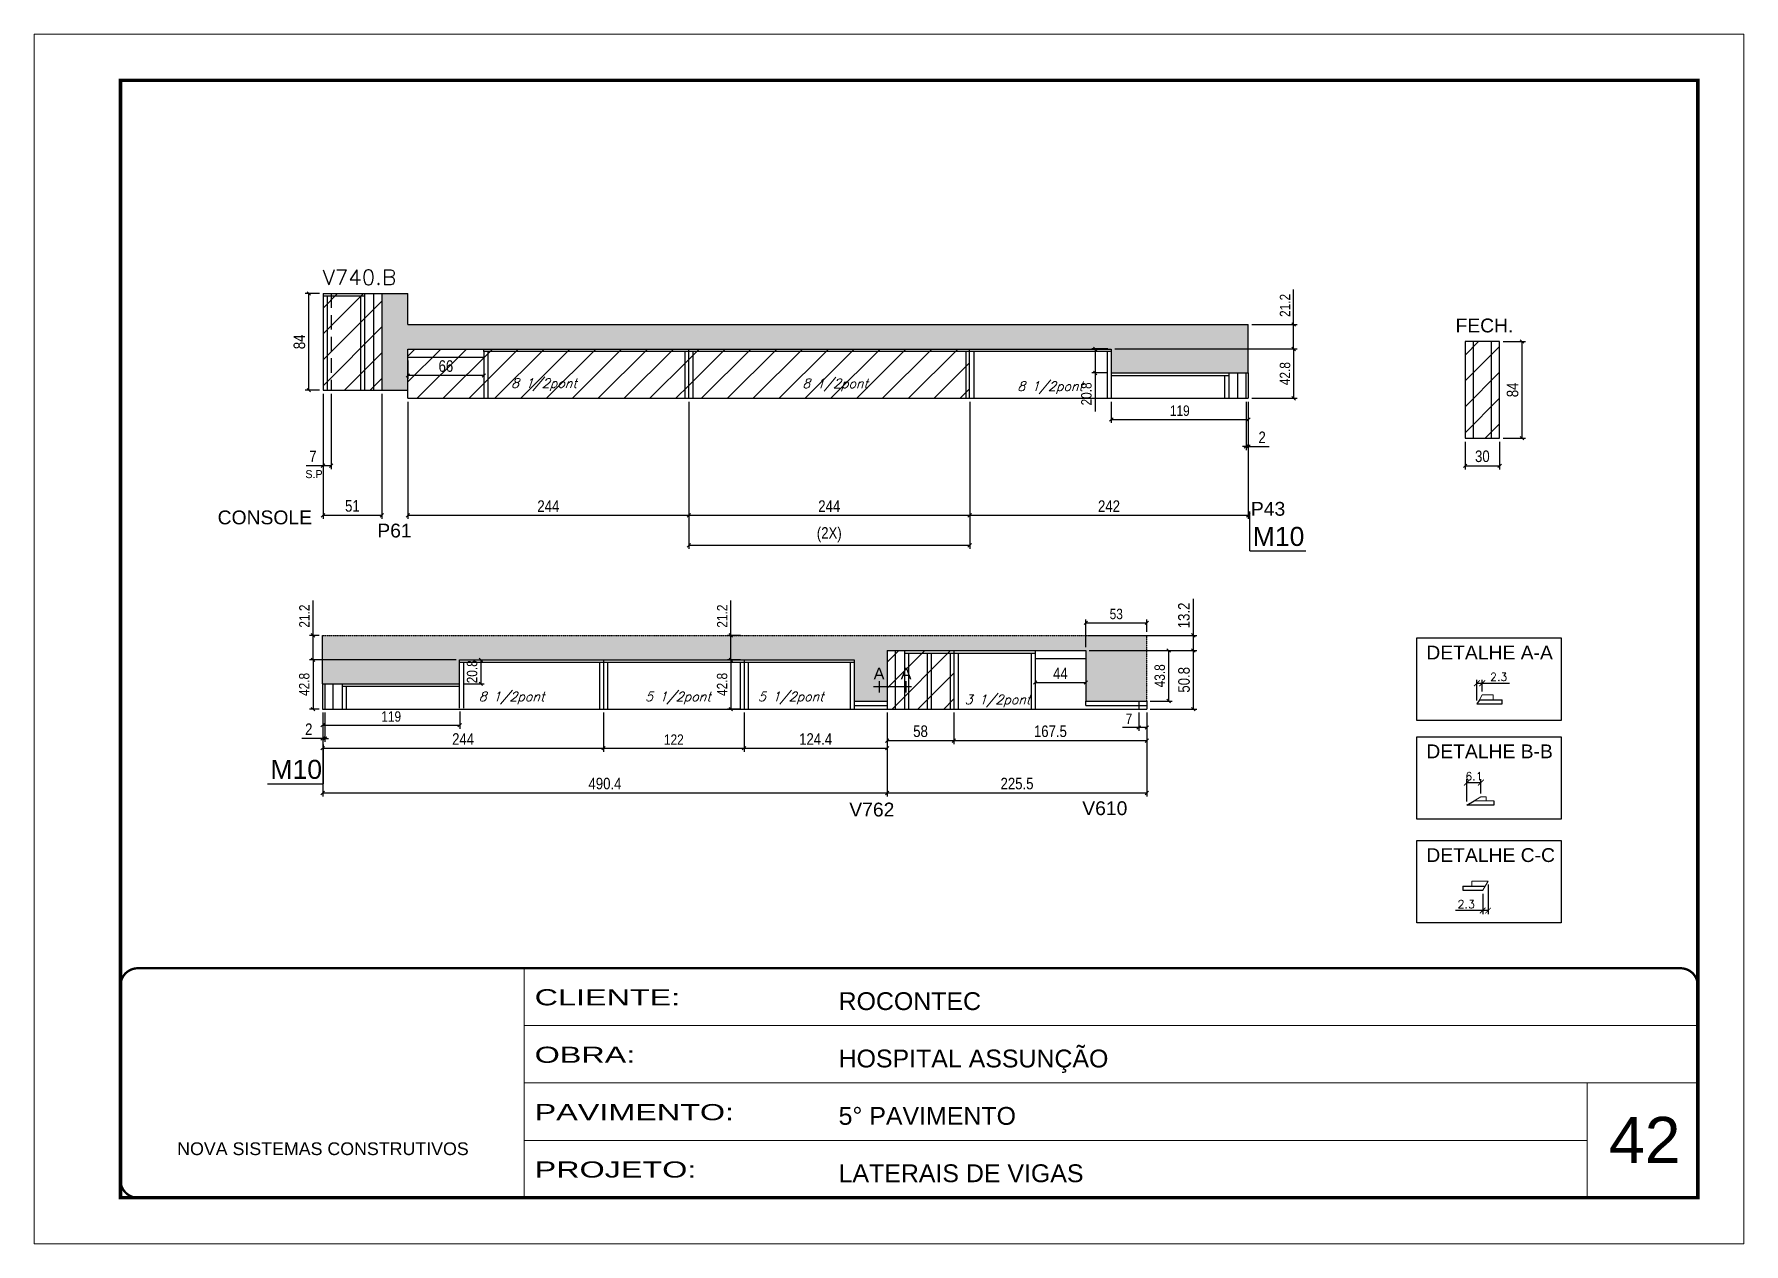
# Model space of a CAD drawing. Extents: x -20960 to -5926, y -2106 to 21915.
# Drawn here: x -10622 to -9137, y 9380 to 10430 of the extents above; entities that cross this region are included whole.
import ezdxf
from ezdxf.enums import TextEntityAlignment as Align

# ---------------------------------------------------------------- set-up
doc = ezdxf.new("R2010")
doc.units = 0
for name, pattern in [('CONTINUO', [0]), ('DASHED', [0.75, 0.5, -0.25]), ('HIDDEN', [0.375, 0.25, -0.125])]:
    doc.linetypes.add(name, pattern=pattern)
for name, color, linetype in [('5', 5, 'Continuous'), ('COTA', 241, 'Continuous'), ('detalhes', 4, 'Continuous'), ('NOMENCLATURA', 7, 'Continuous'), ('Painéis', 200, 'Continuous'), ('SARR_2.2x7', 40, 'Continuous'), ('SARR_3.5x7', 81, 'Continuous'), ('texto', 7, 'Continuous')]:
    doc.layers.add(name, color=color, linetype=linetype)
for name, color, linetype, lineweight in [('CARIMBO', 255, 'Continuous', 9), ('Folhas', 255, 'Continuous', 9), ('Hachura', 251, 'Continuous', 9), ('Sarr 2.2x7', 40, 'Continuous', 9), ('SARRAFO DE PRESSAO', 251, 'DASHED', 9), ('Texto Seção', 7, 'Continuous', 15)]:
    doc.layers.add(name, color=color, linetype=linetype, lineweight=lineweight)
doc.styles.add('ARIAL', font='arial.ttf')
doc.styles.add('COTA TECNICA', font='techl___.ttf', dxfattribs={"height": 10})
doc.styles.add('COTA TECNICA-50', font='techl___.ttf', dxfattribs={"height": 9})
doc.styles.add('REGUA-120', font='ROMANS.shx', dxfattribs={"height": 15})
doc.styles.add('Romans', font='romans.shx')
doc.styles.add('ROMAS860', font='ROMAS860.SHX')
doc.styles.get("Standard").update_dxf_attribs({"font": 'arial.ttf'})
doc.styles.add('Tecnologia', font='')
doc.styles.get('Tecnologia').set_extended_font_data('Forgotten Futurist')
doc.dimstyles.new('COTA PAINEL-50', dxfattribs={"dimtxt": 9, "dimasz": 3, "dimexe": 3, "dimexo": 3, "dimgap": 3, "dimtad": 1, "dimdec": 1, "dimzin": 12, "dimdsep": 46, "dimtxsty": 'COTA TECNICA-50', "dimblk1": 'OBLIQUE', "dimblk2": 'OBLIQUE', "dimsah": 1, "dimcen": 0.9, "dimclrd": 4, "dimclre": 4, "dimclrt": 240, "dimadec": 1, "dimazin": 3, "dimtfac": 1, "dimtdec": 1, "dimtmove": 0, "dimatfit": 3, "dimfxl": 1, "dimtolj": 1, "dimtzin": 12, "dimarcsym": 0})
doc.dimstyles.new('Cota Seção (2x)', dxfattribs={"dimtxt": 7, "dimasz": 5, "dimexe": 3, "dimexo": 3, "dimgap": 2, "dimtad": 3, "dimdec": 1, "dimlfac": 0.5, "dimzin": 12, "dimdsep": 46, "dimtxsty": 'Romans', "dimblk": 'ARCHTICK', "dimcen": 0, "dimclrd": 4, "dimclre": 4, "dimclrt": 1, "dimadec": 1, "dimazin": 3, "dimtfac": 1, "dimtdec": 1, "dimtmove": 0, "dimatfit": 3, "dimldrblk": 'OBLIQUE', "dimfxl": 1, "dimtolj": 1, "dimtzin": 12, "dimarcsym": 0})
doc.dimstyles.new('PAINEL', dxfattribs={"dimtxt": 10, "dimasz": 3, "dimexe": 3, "dimexo": 3, "dimgap": 3, "dimtad": 1, "dimdec": 1, "dimzin": 12, "dimdsep": 46, "dimtxsty": 'COTA TECNICA', "dimblk1": 'OBLIQUE', "dimblk2": 'OBLIQUE', "dimsah": 1, "dimcen": 0.9, "dimclrd": 4, "dimclre": 4, "dimclrt": 240, "dimadec": 1, "dimazin": 3, "dimtfac": 1, "dimtdec": 1, "dimtmove": 0, "dimatfit": 3, "dimfxl": 1, "dimtolj": 1, "dimtzin": 12, "dimarcsym": 0})
pattern_1 = [(50, (-1585, 2297.15), (5.46554, -0.4781726), [0.5715, -6.2865]), (355, (-1585, 2297.15), (-1.0573026, 5.7317054), [0.4572, -5.0292175]), (100.451445, (-1584.5445, 2297.1104), (4.4082374, 5.2535326), [0.4857003, -5.3427073]), (46.1842, (-1585, 2298.674), (8.1323712, -1.26127), [0.85725, -9.42975]), (96.63556, (-1584.322, 2298.569), (7.122124, 7.422784), [0.7285507, -8.014068]), (351.18415, (-1585, 2298.674), (7.122124, 7.422784), [0.685799, -7.543792]), (21, (-1584.238, 2298.293), (4.5484317, -3.067956), [0.5715, -6.2865]), (326, (-1584.238, 2298.293), (1.8540609, 5.525639), [0.4572, -5.0292]), (71.451445, (-1583.859, 2298.0376), (6.4024926, 2.457683), [0.4857003, -5.342698]), (37.5, (-1585, 2297.1502), (0.0926581, 2.53665117), [0, -4.96824, 0, -5.1054, 0, -5.04825]), (7.5, (-1585, 2297.1502), (2.0045899, 3.00541724), [0, -2.91084, 0, -4.85394, 0, -1.92405]), (327.5, (-1586.6993, 2297.1502), (4.06771786, -0.17186232), [0, -1.905, 0, -5.9436, 0, -7.8867]), (317.5, (-1587.4613, 2297.1502), (4.4438754, 0.7627947), [0, -2.4765, 0, -3.94716, 0, -5.6007])]
pattern_2 = [(45, (-152587.773, -21907.442), (-11.2253202, 11.2253202), [])]
pattern_3 = [(45, (-1585, 2297.15), (-11.22532, 11.22532), [])]

msp = doc.modelspace()

# ---------------------------------------------------------------- texts
at = {"layer": '5', "color": 7, "linetype": 'Continuous'}
for s, p in [('FECH. ', (-9387.43, 10170.81)), ('DETALHE A-A', (-9412.77, 9886.88)), ('DETALHE B-B', (-9412.77, 9801.12)), ('DETALHE C-C', (-9412.77, 9711.06))]:
    msp.add_text(s, height=12, rotation=359.99996, dxfattribs=at).set_placement(p)
at = {"layer": '5', "linetype": 'Continuous'}
for s, p in [('P43', (-9565.14, 10011.65)), ('CONSOLE', (-10462.65, 10004.19)), ('P61', (-10323.97, 9992.77)), ('V762', (-9913.98, 9750.59)), ('V610', (-9711.62, 9751.75))]:
    msp.add_text(s, height=12, rotation=0.00004, dxfattribs=at).set_placement(p)
at = {"layer": 'CARIMBO', "style": 'ARIAL'}
msp.add_text('42', height=40, dxfattribs=at).set_placement((-9254.14, 9449.78))
at = {"layer": 'detalhes', "color": 0, "linetype": 'Continuous', "style": 'ARIAL'}
for p in [(-9888.13, 9874.6), (-9864.65, 9874.6)]:
    msp.add_text('A', height=10.22, dxfattribs=at).set_placement(p, align=Align.MIDDLE_CENTER)
at = {"layer": 'NOMENCLATURA', "linetype": 'Continuous'}
for p in [(-9563.53, 9985.42), (-10416.78, 9783.22)]:
    msp.add_text('M10', height=16.5, dxfattribs=at).set_placement(p)
at = {"layer": 'texto', "color": 2, "char_height": 8, "attachment_point": 5, "style": 'Romans'}
for s, insert in [('{\\Q19;\\C256;8 1/2pont}', (-10179.21, 10125.41)), ('{\\Q19;\\C256;8 1/2pont}', (-9926.25, 10125.19)), ('{\\Q19;\\C256;8 1/2pont}', (-9739.51, 10122.77)), ('{\\Q19;\\C256;8 1/2pont}', (-10207.37, 9853.38)), ('{\\Q19;\\C256;5 1/2pont}', (-10062.87, 9853.38)), ('{\\Q19;\\C256;5 1/2pont}', (-9964.78, 9853.38)), ('{\\Q19;\\C256;3 1/2pont}', (-9785.28, 9850.79))]:
    msp.add_mtext(s, dxfattribs=dict(at, insert=insert))
at = {"layer": 'texto', "color": 4, "insert": (-10378.96, 10047.74), "char_height": 7, "attachment_point": 5, "style": 'ROMAS860'}
msp.add_mtext('S.P', dxfattribs=at)
at = {"layer": 'Texto Seção', "style": 'REGUA-120', "width": 1.05}
msp.add_text('V740.B', height=13, dxfattribs=at).set_placement((-10371.44, 10212.16))

# ---------------------------------------------------------------- blocks, each defined once
blk = doc.blocks.new('9999999999')
at = {"color": 30, "linetype": 'CONTINUO'}
for p, q in [((98564.6, 34230.2), (98564.6, 34429.4)), ((98564.6, 34379.6), (99584, 34379.6)), ((98564.6, 34329.8), (99488, 34329.8)), ((99584, 34329.8), (99488, 34329.8)), ((99488, 34329.8), (99488, 34230.2)), ((98564.6, 34280), (99488, 34280))]:
    blk.add_line(p, q, dxfattribs=at)
at = {"color": 30, "linetype": 'CONTINUO', "const_width": 2}
blk.add_lwpolyline([(99584, 34230.2), (99584, 34414.4, 0.414214), (99569, 34429.4), (98229, 34429.4, 0.414214), (98214, 34414.4), (98214, 34245.2, 0.414214), (98229, 34230.2), (99584, 34230.2)], format="xyb", dxfattribs=at)
at = {"layer": 'Folhas'}
blk.add_lwpolyline([(98139, 34190.2), (99624, 34190.2), (99624, 35240.2), (98139, 35240.2)], close=True, dxfattribs=at)
at = {"layer": 'Folhas', "color": 30, "const_width": 3}
blk.add_lwpolyline([(98214, 34230.2), (99584, 34230.2), (99584, 35200.2), (98214, 35200.2)], close=True, dxfattribs=at)
at = {"color": 7, "linetype": 'Continuous', "ltscale": 5, "style": 'ARIAL'}
for s, height, p in [('ROCONTEC', 15.48, (98837.7, 34393.1)), ('HOSPITAL ASSUNÇÃO', 15.483, (98837.7, 34343.3)), ('5° PAVIMENTO', 15.483, (98837.7, 34293.5)), ('NOVA SISTEMAS CONSTRUTIVOS', 11.059, (98263.2, 34267.2)), ('LATERAIS DE VIGAS', 15.483, (98837.7, 34243.7))]:
    blk.add_text(s, height=height, dxfattribs=at).set_placement(p)
at = {"layer": 'Folhas', "color": 7, "style": 'Tecnologia', "width": 1.5}
for s, p in [('CLIENTE:', (98573.7, 34397.2)), ('OBRA:', (98573.7, 34347.3)), ('PAVIMENTO:', (98573.7, 34297.5)), ('PROJETO:', (98573.7, 34247.7))]:
    blk.add_text(s, height=14, dxfattribs=at).set_placement(p)
blk = doc.blocks.new('_Oblique')
at = {"color": 0, "linetype": 'ByBlock', "lineweight": -2}
blk.add_line((-0.5, -0.5), (0.5, 0.5), dxfattribs=at)
blk = doc.blocks.new('*D1410')
at = {"layer": 'COTA', "color": 4, "linetype": 'ByBlock', "lineweight": -2, "transparency": 16777216}
for p, q in [((-9881.1, 9840.8), (-9881.1, 9768)), ((-9655.6, 9840.8), (-9655.6, 9768)), ((-9881.1, 9771), (-9655.6, 9771))]:
    blk.add_line(p, q, dxfattribs=at)
at = {"layer": 'Defpoints', "color": 0, "linetype": 'ByBlock', "transparency": 16777216}
for p in [(-9881.1, 9843.8), (-9655.6, 9843.8), (-9655.6, 9771)]:
    blk.add_point(p, dxfattribs=at)
at = {"layer": 'COTA', "color": 4, "linetype": 'ByBlock', "lineweight": -2, "transparency": 16777216, "xscale": 3, "yscale": 3, "zscale": 3, "rotation": 180}
blk.add_blockref('_Oblique', (-9881.1, 9771), dxfattribs=at)
at = {"layer": 'COTA', "color": 4, "linetype": 'ByBlock', "lineweight": -2, "transparency": 16777216, "xscale": 3, "yscale": 3, "zscale": 3}
blk.add_blockref('_Oblique', (-9655.6, 9771), dxfattribs=at)
at = {"layer": 'COTA', "color": 240, "linetype": 'ByBlock', "transparency": 16777216, "insert": (-9768.3, 9779.1), "char_height": 10, "attachment_point": 5, "style": 'COTA TECNICA'}
blk.add_mtext('\\A1;225.5', dxfattribs=at)
blk = doc.blocks.new('*D1411')
at = {"layer": 'COTA', "color": 4, "lineweight": -2, "ltscale": 25, "transparency": 16777216}
for p, q in [((-10371.1, 10117.6), (-10371.1, 10052.1)), ((-10364.1, 10117.6), (-10364.1, 10052.1)), ((-10371.1, 10055.1), (-10385.8, 10055.1)), ((-10364.1, 10055.1), (-10371.1, 10055.1))]:
    blk.add_line(p, q, dxfattribs=at)
at = {"layer": 'Defpoints', "color": 0, "ltscale": 25, "transparency": 16777216}
for p in [(-10371.1, 10120.6), (-10364.1, 10120.6), (-10371.1, 10055.1)]:
    blk.add_point(p, dxfattribs=at)
at = {"layer": 'COTA', "color": 4, "lineweight": -2, "ltscale": 25, "transparency": 16777216, "xscale": 3, "yscale": 3, "zscale": 3, "rotation": 180}
blk.add_blockref('_Oblique', (-10371.1, 10055.1), dxfattribs=at)
at = {"layer": 'COTA', "color": 4, "lineweight": -2, "ltscale": 25, "transparency": 16777216, "xscale": 3, "yscale": 3, "zscale": 3}
blk.add_blockref('_Oblique', (-10364.1, 10055.1), dxfattribs=at)
at = {"layer": 'COTA', "color": 240, "ltscale": 25, "transparency": 16777216, "insert": (-10379.9, 10063.2), "char_height": 10, "attachment_point": 5, "style": 'COTA TECNICA'}
blk.add_mtext('\\A1;7', dxfattribs=at)
blk = doc.blocks.new('*D1412')
at = {"layer": 'COTA', "color": 4, "lineweight": -2, "ltscale": 25, "transparency": 16777216}
for p, q in [((-10053.4, 10110.6), (-10053.4, 10009)), ((-9809.4, 10110.6), (-9809.4, 10009)), ((-10053.4, 10012), (-9809.4, 10012))]:
    blk.add_line(p, q, dxfattribs=at)
at = {"layer": 'Defpoints', "color": 0, "ltscale": 25, "transparency": 16777216}
for p in [(-10053.4, 10113.6), (-9809.4, 10113.6), (-9809.4, 10012)]:
    blk.add_point(p, dxfattribs=at)
at = {"layer": 'COTA', "color": 4, "lineweight": -2, "ltscale": 25, "transparency": 16777216, "xscale": 3, "yscale": 3, "zscale": 3, "rotation": 180}
blk.add_blockref('_Oblique', (-10053.4, 10012), dxfattribs=at)
at = {"layer": 'COTA', "color": 4, "lineweight": -2, "ltscale": 25, "transparency": 16777216, "xscale": 3, "yscale": 3, "zscale": 3}
blk.add_blockref('_Oblique', (-9809.4, 10012), dxfattribs=at)
at = {"layer": 'COTA', "color": 240, "ltscale": 25, "transparency": 16777216, "insert": (-9931.4, 10020), "char_height": 10, "attachment_point": 5, "style": 'COTA TECNICA'}
blk.add_mtext('\\A1;244', dxfattribs=at)
blk = doc.blocks.new('*D1425')
at = {"layer": 'COTA', "color": 4, "lineweight": -2, "ltscale": 25, "transparency": 16777216}
for p, q in [((-10053.4, 10110.6), (-10053.4, 9983)), ((-9809.4, 10110.6), (-9809.4, 9983)), ((-10053.4, 9986), (-9809.4, 9986))]:
    blk.add_line(p, q, dxfattribs=at)
at = {"layer": 'Defpoints', "color": 0, "ltscale": 25, "transparency": 16777216}
for p in [(-10053.4, 10113.6), (-9809.4, 10113.6), (-9809.4, 9986)]:
    blk.add_point(p, dxfattribs=at)
at = {"layer": 'COTA', "color": 4, "lineweight": -2, "ltscale": 25, "transparency": 16777216, "xscale": 3, "yscale": 3, "zscale": 3, "rotation": 180}
blk.add_blockref('_Oblique', (-10053.4, 9986), dxfattribs=at)
at = {"layer": 'COTA', "color": 4, "lineweight": -2, "ltscale": 25, "transparency": 16777216, "xscale": 3, "yscale": 3, "zscale": 3}
blk.add_blockref('_Oblique', (-9809.4, 9986), dxfattribs=at)
at = {"layer": 'COTA', "color": 240, "ltscale": 25, "transparency": 16777216, "insert": (-9931.4, 9995.2), "char_height": 10, "attachment_point": 5, "style": 'COTA TECNICA'}
blk.add_mtext('\\A1;(2X)', dxfattribs=at)
blk = doc.blocks.new('*D1385')
at = {"layer": 'COTA', "color": 4, "lineweight": -2, "ltscale": 25, "transparency": 16777216}
for p, q in [((-10297.4, 10110.6), (-10297.4, 10009)), ((-10053.4, 10110.6), (-10053.4, 10009)), ((-10297.4, 10012), (-10053.4, 10012))]:
    blk.add_line(p, q, dxfattribs=at)
at = {"layer": 'Defpoints', "color": 0, "ltscale": 25, "transparency": 16777216}
for p in [(-10297.4, 10113.6), (-10053.4, 10113.6), (-10053.4, 10012)]:
    blk.add_point(p, dxfattribs=at)
at = {"layer": 'COTA', "color": 4, "lineweight": -2, "ltscale": 25, "transparency": 16777216, "xscale": 3, "yscale": 3, "zscale": 3, "rotation": 180}
blk.add_blockref('_Oblique', (-10297.4, 10012), dxfattribs=at)
at = {"layer": 'COTA', "color": 4, "lineweight": -2, "ltscale": 25, "transparency": 16777216, "xscale": 3, "yscale": 3, "zscale": 3}
blk.add_blockref('_Oblique', (-10053.4, 10012), dxfattribs=at)
at = {"layer": 'COTA', "color": 240, "ltscale": 25, "transparency": 16777216, "insert": (-10175.4, 10020), "char_height": 10, "attachment_point": 5, "style": 'COTA TECNICA'}
blk.add_mtext('\\A1;244', dxfattribs=at)
blk = doc.blocks.new('*D1426')
at = {"layer": 'COTA', "color": 4, "lineweight": -2, "ltscale": 25, "transparency": 16777216}
for p, q in [((-9809.4, 10110.6), (-9809.4, 10009)), ((-9567.4, 10110.6), (-9567.4, 10009)), ((-9809.4, 10012), (-9567.4, 10012))]:
    blk.add_line(p, q, dxfattribs=at)
at = {"layer": 'Defpoints', "color": 0, "ltscale": 25, "transparency": 16777216}
for p in [(-9809.4, 10113.6), (-9567.4, 10113.6), (-9567.4, 10012)]:
    blk.add_point(p, dxfattribs=at)
at = {"layer": 'COTA', "color": 4, "lineweight": -2, "ltscale": 25, "transparency": 16777216, "xscale": 3, "yscale": 3, "zscale": 3, "rotation": 180}
blk.add_blockref('_Oblique', (-9809.4, 10012), dxfattribs=at)
at = {"layer": 'COTA', "color": 4, "lineweight": -2, "ltscale": 25, "transparency": 16777216, "xscale": 3, "yscale": 3, "zscale": 3}
blk.add_blockref('_Oblique', (-9567.4, 10012), dxfattribs=at)
at = {"layer": 'COTA', "color": 240, "ltscale": 25, "transparency": 16777216, "insert": (-9688.4, 10020), "char_height": 10, "attachment_point": 5, "style": 'COTA TECNICA'}
blk.add_mtext('\\A1;242', dxfattribs=at)
blk = doc.blocks.new('*D1427')
at = {"layer": 'COTA', "color": 4, "lineweight": -2, "ltscale": 25, "transparency": 16777216}
for p, q in [((-9569.4, 10110.6), (-9569.4, 10068.7)), ((-9567.4, 10110.6), (-9567.4, 10068.7)), ((-9569.4, 10071.7), (-9572.4, 10071.7)), ((-9569.4, 10071.7), (-9567.4, 10071.7)), ((-9567.4, 10071.7), (-9549.3, 10071.7))]:
    blk.add_line(p, q, dxfattribs=at)
at = {"layer": 'Defpoints', "color": 0, "ltscale": 25, "transparency": 16777216}
for p in [(-9569.4, 10113.6), (-9567.4, 10113.6), (-9567.4, 10071.7)]:
    blk.add_point(p, dxfattribs=at)
at = {"layer": 'COTA', "color": 4, "lineweight": -2, "ltscale": 25, "transparency": 16777216, "xscale": 3, "yscale": 3, "zscale": 3}
blk.add_blockref('_Oblique', (-9569.4, 10071.7), dxfattribs=at)
at = {"layer": 'COTA', "color": 4, "lineweight": -2, "ltscale": 25, "transparency": 16777216, "xscale": 3, "yscale": 3, "zscale": 3, "rotation": 180}
blk.add_blockref('_Oblique', (-9567.4, 10071.7), dxfattribs=at)
at = {"layer": 'COTA', "color": 240, "ltscale": 25, "transparency": 16777216, "insert": (-9555.4, 10079.7), "char_height": 10, "attachment_point": 5, "style": 'COTA TECNICA'}
blk.add_mtext('\\A1;2', dxfattribs=at)
blk = doc.blocks.new('_ArchTick')
at = {"color": 0, "linetype": 'ByBlock', "const_width": 0.15}
blk.add_lwpolyline([(-0.5, -0.5), (0.5, 0.5)], dxfattribs=at)
blk = doc.blocks.new('*D1428')
at = {"layer": 'COTA', "color": 4, "lineweight": -2, "transparency": 16777216}
for p, q in [((-9368.8, 9851.2), (-9368.8, 9869.2)), ((-9368.8, 9866.2), (-9364.2, 9866.2)), ((-9364.2, 9859.2), (-9364.2, 9869.2)), ((-9364.2, 9866.2), (-9340.5, 9866.2))]:
    blk.add_line(p, q, dxfattribs=at)
at = {"layer": 'Defpoints', "color": 0, "transparency": 16777216}
for p in [(-9364.2, 9866.2), (-9368.8, 9848.2), (-9364.2, 9856.2)]:
    blk.add_point(p, dxfattribs=at)
at = {"layer": 'COTA', "color": 4, "lineweight": -2, "transparency": 16777216, "xscale": 5, "yscale": 5, "zscale": 5, "rotation": 180}
blk.add_blockref('_ArchTick', (-9368.8, 9866.2), dxfattribs=at)
at = {"layer": 'COTA', "color": 4, "lineweight": -2, "transparency": 16777216, "xscale": 5, "yscale": 5, "zscale": 5}
blk.add_blockref('_ArchTick', (-9364.2, 9866.2), dxfattribs=at)
at = {"layer": 'COTA', "color": 1, "transparency": 16777216, "insert": (-9349.9, 9871.7), "char_height": 7, "attachment_point": 5, "style": 'Romans'}
blk.add_mtext('\\A1;2.3', dxfattribs=at)
blk = doc.blocks.new('*D1386')
at = {"layer": 'COTA', "color": 4, "lineweight": -2, "transparency": 16777216}
for p, q in [((-9377.5, 9763.5), (-9377.5, 9783)), ((-9377.5, 9780), (-9365.3, 9780)), ((-9365.3, 9770.5), (-9365.3, 9783))]:
    blk.add_line(p, q, dxfattribs=at)
at = {"layer": 'Defpoints', "color": 0, "transparency": 16777216}
for p in [(-9365.3, 9780), (-9377.5, 9760.5), (-9365.3, 9767.5)]:
    blk.add_point(p, dxfattribs=at)
at = {"layer": 'COTA', "color": 4, "lineweight": -2, "transparency": 16777216, "xscale": 5, "yscale": 5, "zscale": 5, "rotation": 180}
blk.add_blockref('_ArchTick', (-9377.5, 9780), dxfattribs=at)
at = {"layer": 'COTA', "color": 4, "lineweight": -2, "transparency": 16777216, "xscale": 5, "yscale": 5, "zscale": 5}
blk.add_blockref('_ArchTick', (-9365.3, 9780), dxfattribs=at)
at = {"layer": 'COTA', "color": 1, "transparency": 16777216, "insert": (-9371.4, 9785.5), "char_height": 7, "attachment_point": 5, "style": 'Romans'}
blk.add_mtext('\\A1;6.1', dxfattribs=at)
blk = doc.blocks.new('*D1429')
at = {"layer": 'COTA', "color": 4, "lineweight": -2, "ltscale": 25, "transparency": 16777216}
for p, q in [((-9752.6, 9884.6), (-9752.6, 9863.8)), ((-9708.6, 9884.6), (-9708.6, 9863.8)), ((-9752.6, 9866.8), (-9708.6, 9866.8))]:
    blk.add_line(p, q, dxfattribs=at)
at = {"layer": 'Defpoints', "color": 0, "ltscale": 25, "transparency": 16777216}
for p in [(-9752.6, 9887.6), (-9708.6, 9887.6), (-9708.6, 9866.8)]:
    blk.add_point(p, dxfattribs=at)
at = {"layer": 'COTA', "color": 4, "lineweight": -2, "ltscale": 25, "transparency": 16777216, "xscale": 3, "yscale": 3, "zscale": 3, "rotation": 180}
blk.add_blockref('_Oblique', (-9752.6, 9866.8), dxfattribs=at)
at = {"layer": 'COTA', "color": 4, "lineweight": -2, "ltscale": 25, "transparency": 16777216, "xscale": 3, "yscale": 3, "zscale": 3}
blk.add_blockref('_Oblique', (-9708.6, 9866.8), dxfattribs=at)
at = {"layer": 'COTA', "color": 240, "ltscale": 25, "transparency": 16777216, "insert": (-9730.6, 9874.8), "char_height": 10, "attachment_point": 5, "style": 'COTA TECNICA'}
blk.add_mtext('\\A1;44', dxfattribs=at)
blk = doc.blocks.new('*D1430')
at = {"layer": 'COTA', "color": 4, "lineweight": -2, "ltscale": 25, "transparency": 16777216}
for p, q in [((-9823.1, 9840.8), (-9823.1, 9813.4)), ((-9655.6, 9840.8), (-9655.6, 9813.4)), ((-9823.1, 9816.4), (-9655.6, 9816.4))]:
    blk.add_line(p, q, dxfattribs=at)
at = {"layer": 'Defpoints', "color": 0, "ltscale": 25, "transparency": 16777216}
for p in [(-9823.1, 9843.8), (-9655.6, 9843.8), (-9655.6, 9816.4)]:
    blk.add_point(p, dxfattribs=at)
at = {"layer": 'COTA', "color": 4, "lineweight": -2, "ltscale": 25, "transparency": 16777216, "xscale": 3, "yscale": 3, "zscale": 3, "rotation": 180}
blk.add_blockref('_Oblique', (-9823.1, 9816.4), dxfattribs=at)
at = {"layer": 'COTA', "color": 4, "lineweight": -2, "ltscale": 25, "transparency": 16777216, "xscale": 3, "yscale": 3, "zscale": 3}
blk.add_blockref('_Oblique', (-9655.6, 9816.4), dxfattribs=at)
at = {"layer": 'COTA', "color": 240, "ltscale": 25, "transparency": 16777216, "insert": (-9739.3, 9824.5), "char_height": 10, "attachment_point": 5, "style": 'COTA TECNICA'}
blk.add_mtext('\\A1;167.5', dxfattribs=at)
blk = doc.blocks.new('*D1431')
at = {"layer": 'COTA', "color": 4, "lineweight": -2, "ltscale": 25, "transparency": 16777216}
for p, q in [((-9881.1, 9840.8), (-9881.1, 9813.4)), ((-9823.1, 9840.8), (-9823.1, 9813.4)), ((-9881.1, 9816.4), (-9823.1, 9816.4))]:
    blk.add_line(p, q, dxfattribs=at)
at = {"layer": 'Defpoints', "color": 0, "ltscale": 25, "transparency": 16777216}
for p in [(-9881.1, 9843.8), (-9823.1, 9843.8), (-9823.1, 9816.4)]:
    blk.add_point(p, dxfattribs=at)
at = {"layer": 'COTA', "color": 4, "lineweight": -2, "ltscale": 25, "transparency": 16777216, "xscale": 3, "yscale": 3, "zscale": 3, "rotation": 180}
blk.add_blockref('_Oblique', (-9881.1, 9816.4), dxfattribs=at)
at = {"layer": 'COTA', "color": 4, "lineweight": -2, "ltscale": 25, "transparency": 16777216, "xscale": 3, "yscale": 3, "zscale": 3}
blk.add_blockref('_Oblique', (-9823.1, 9816.4), dxfattribs=at)
at = {"layer": 'COTA', "color": 240, "ltscale": 25, "transparency": 16777216, "insert": (-9852.1, 9824.5), "char_height": 10, "attachment_point": 5, "style": 'COTA TECNICA'}
blk.add_mtext('\\A1;58', dxfattribs=at)
blk = doc.blocks.new('*D1387')
at = {"layer": 'COTA', "color": 4, "lineweight": -2, "ltscale": 25, "transparency": 16777216}
for p, q in [((-9705.6, 9894.6), (-9612.1, 9894.6)), ((-9615.1, 9843.8), (-9615.1, 9894.6)), ((-9652.6, 9843.8), (-9612.1, 9843.8))]:
    blk.add_line(p, q, dxfattribs=at)
at = {"layer": 'Defpoints', "color": 0, "ltscale": 25, "transparency": 16777216}
for p in [(-9708.6, 9894.6), (-9615.1, 9894.6), (-9655.6, 9843.8)]:
    blk.add_point(p, dxfattribs=at)
at = {"layer": 'COTA', "color": 4, "lineweight": -2, "ltscale": 25, "transparency": 16777216, "xscale": 3, "yscale": 3, "zscale": 3}
for p, rotation in [((-9615.1, 9894.6), 90), ((-9615.1, 9843.8), 270)]:
    blk.add_blockref('_Oblique', p, dxfattribs=dict(at, rotation=rotation))
at = {"layer": 'COTA', "color": 240, "ltscale": 25, "transparency": 16777216, "insert": (-9623.2, 9869.2), "char_height": 10, "attachment_point": 5, "rotation": 90, "style": 'COTA TECNICA'}
blk.add_mtext('\\A1;50.8', dxfattribs=at)
blk = doc.blocks.new('*D1388')
at = {"layer": 'COTA', "color": 4, "lineweight": -2, "ltscale": 25, "transparency": 16777216}
for p, q in [((-9615.1, 9907.8), (-9615.1, 9939.5)), ((-9705.6, 9907.8), (-9612.1, 9907.8)), ((-9615.1, 9894.6), (-9615.1, 9907.8)), ((-9705.6, 9894.6), (-9612.1, 9894.6))]:
    blk.add_line(p, q, dxfattribs=at)
at = {"layer": 'Defpoints', "color": 0, "ltscale": 25, "transparency": 16777216}
for p in [(-9708.6, 9907.8), (-9615.1, 9907.8), (-9708.6, 9894.6)]:
    blk.add_point(p, dxfattribs=at)
at = {"layer": 'COTA', "color": 4, "lineweight": -2, "ltscale": 25, "transparency": 16777216, "xscale": 3, "yscale": 3, "zscale": 3}
for p, rotation in [((-9615.1, 9907.8), 90), ((-9615.1, 9894.6), 270)]:
    blk.add_blockref('_Oblique', p, dxfattribs=dict(at, rotation=rotation))
at = {"layer": 'COTA', "color": 240, "ltscale": 25, "transparency": 16777216, "insert": (-9623.3, 9925.1), "char_height": 10, "attachment_point": 5, "rotation": 90, "style": 'COTA TECNICA'}
blk.add_mtext('\\A1;13.2', dxfattribs=at)
blk = doc.blocks.new('*D1432')
at = {"layer": 'COTA', "color": 4, "lineweight": -2, "ltscale": 25, "transparency": 16777216}
for p, q in [((-10371.1, 10117.6), (-10371.1, 10009)), ((-10320.1, 10117.6), (-10320.1, 10009)), ((-10371.1, 10012), (-10320.1, 10012))]:
    blk.add_line(p, q, dxfattribs=at)
at = {"layer": 'Defpoints', "color": 0, "ltscale": 25, "transparency": 16777216}
for p in [(-10371.1, 10120.6), (-10320.1, 10120.6), (-10320.1, 10012)]:
    blk.add_point(p, dxfattribs=at)
at = {"layer": 'COTA', "color": 4, "lineweight": -2, "ltscale": 25, "transparency": 16777216, "xscale": 3, "yscale": 3, "zscale": 3, "rotation": 180}
blk.add_blockref('_Oblique', (-10371.1, 10012), dxfattribs=at)
at = {"layer": 'COTA', "color": 4, "lineweight": -2, "ltscale": 25, "transparency": 16777216, "xscale": 3, "yscale": 3, "zscale": 3}
blk.add_blockref('_Oblique', (-10320.1, 10012), dxfattribs=at)
at = {"layer": 'COTA', "color": 240, "ltscale": 25, "transparency": 16777216, "insert": (-10345.6, 10020.1), "char_height": 10, "attachment_point": 5, "style": 'COTA TECNICA'}
blk.add_mtext('\\A1;51', dxfattribs=at)
blk = doc.blocks.new('*D1433')
at = {"layer": 'COTA', "color": 4, "lineweight": -2, "ltscale": 25, "transparency": 16777216}
for p, q in [((-10374.1, 10204.6), (-10386.5, 10204.6)), ((-10383.5, 10120.6), (-10383.5, 10204.6)), ((-10374.1, 10120.6), (-10386.5, 10120.6))]:
    blk.add_line(p, q, dxfattribs=at)
at = {"layer": 'Defpoints', "color": 0, "ltscale": 25, "transparency": 16777216}
for p in [(-10383.5, 10204.6), (-10371.1, 10204.6), (-10371.1, 10120.6)]:
    blk.add_point(p, dxfattribs=at)
at = {"layer": 'COTA', "color": 4, "lineweight": -2, "ltscale": 25, "transparency": 16777216, "xscale": 3, "yscale": 3, "zscale": 3}
for p, rotation in [((-10383.5, 10204.6), 90), ((-10383.5, 10120.6), 270)]:
    blk.add_blockref('_Oblique', p, dxfattribs=dict(at, rotation=rotation))
at = {"layer": 'COTA', "color": 240, "ltscale": 25, "transparency": 16777216, "insert": (-10391.6, 10162.6), "char_height": 10, "attachment_point": 5, "rotation": 90, "style": 'COTA TECNICA'}
blk.add_mtext('\\A1;84', dxfattribs=at)
blk = doc.blocks.new('*D1434')
at = {"layer": 'COTA', "color": 4, "lineweight": -2, "ltscale": 25, "transparency": 16777216}
for p, q in [((-9379.1, 10075.9), (-9379.1, 10051.9)), ((-9349.1, 10075.9), (-9349.1, 10051.9)), ((-9379.1, 10054.9), (-9349.1, 10054.9))]:
    blk.add_line(p, q, dxfattribs=at)
at = {"layer": 'Defpoints', "color": 0, "ltscale": 25, "transparency": 16777216}
for p in [(-9379.1, 10078.9), (-9349.1, 10078.9), (-9349.1, 10054.9)]:
    blk.add_point(p, dxfattribs=at)
at = {"layer": 'COTA', "color": 4, "lineweight": -2, "ltscale": 25, "transparency": 16777216, "xscale": 3, "yscale": 3, "zscale": 3, "rotation": 180}
blk.add_blockref('_Oblique', (-9379.1, 10054.9), dxfattribs=at)
at = {"layer": 'COTA', "color": 4, "lineweight": -2, "ltscale": 25, "transparency": 16777216, "xscale": 3, "yscale": 3, "zscale": 3}
blk.add_blockref('_Oblique', (-9349.1, 10054.9), dxfattribs=at)
at = {"layer": 'COTA', "color": 240, "ltscale": 25, "transparency": 16777216, "insert": (-9364.1, 10063.2), "char_height": 10, "attachment_point": 5, "style": 'COTA TECNICA'}
blk.add_mtext('\\A1;30', dxfattribs=at)
blk = doc.blocks.new('*D1435')
at = {"layer": 'COTA', "color": 4, "lineweight": -2, "ltscale": 25, "transparency": 16777216}
for p, q in [((-9346.1, 10162.9), (-9326.7, 10162.9)), ((-9329.7, 10162.9), (-9329.7, 10078.9)), ((-9346.1, 10078.9), (-9326.7, 10078.9))]:
    blk.add_line(p, q, dxfattribs=at)
at = {"layer": 'Defpoints', "color": 0, "ltscale": 25, "transparency": 16777216}
for p in [(-9349.1, 10162.9), (-9349.1, 10078.9), (-9329.7, 10078.9)]:
    blk.add_point(p, dxfattribs=at)
at = {"layer": 'COTA', "color": 4, "lineweight": -2, "ltscale": 25, "transparency": 16777216, "xscale": 3, "yscale": 3, "zscale": 3}
for p, rotation in [((-9329.7, 10162.9), 90), ((-9329.7, 10078.9), 270)]:
    blk.add_blockref('_Oblique', p, dxfattribs=dict(at, rotation=rotation))
at = {"layer": 'COTA', "color": 240, "ltscale": 25, "transparency": 16777216, "insert": (-9337.8, 10120.9), "char_height": 10, "attachment_point": 5, "rotation": 90, "style": 'COTA TECNICA'}
blk.add_mtext('\\A1;84', dxfattribs=at)
blk = doc.blocks.new('*D1436')
at = {"layer": 'COTA', "color": 4, "lineweight": -2, "ltscale": 25, "transparency": 16777216}
for p, q in [((-10297.4, 10146.4), (-10297.4, 10130.4)), ((-10231.4, 10146.4), (-10231.4, 10130.4)), ((-10231.4, 10133.4), (-10297.4, 10133.4))]:
    blk.add_line(p, q, dxfattribs=at)
at = {"layer": 'Defpoints', "color": 0, "ltscale": 25, "transparency": 16777216}
for p in [(-10297.4, 10149.4), (-10231.4, 10149.4), (-10297.4, 10133.4)]:
    blk.add_point(p, dxfattribs=at)
at = {"layer": 'COTA', "color": 4, "lineweight": -2, "ltscale": 25, "transparency": 16777216, "xscale": 3, "yscale": 3, "zscale": 3, "rotation": 180}
blk.add_blockref('_Oblique', (-10297.4, 10133.4), dxfattribs=at)
at = {"layer": 'COTA', "color": 4, "lineweight": -2, "ltscale": 25, "transparency": 16777216, "xscale": 3, "yscale": 3, "zscale": 3}
blk.add_blockref('_Oblique', (-10231.4, 10133.4), dxfattribs=at)
at = {"layer": 'COTA', "color": 240, "ltscale": 25, "transparency": 16777216, "insert": (-10264.4, 10141.5), "char_height": 10, "attachment_point": 5, "style": 'COTA TECNICA'}
blk.add_mtext('\\A1;66', dxfattribs=at)
blk = doc.blocks.new('*D1406')
at = {"layer": 'COTA', "color": 4, "lineweight": -2, "ltscale": 25, "transparency": 16777216}
for p, q in [((-10371.4, 9840.8), (-10371.4, 9815.3)), ((-10369.4, 9840.8), (-10369.4, 9815.3)), ((-10371.4, 9818.3), (-10389.5, 9818.3)), ((-10369.4, 9818.3), (-10371.4, 9818.3)), ((-10369.4, 9818.3), (-10366.4, 9818.3))]:
    blk.add_line(p, q, dxfattribs=at)
at = {"layer": 'Defpoints', "color": 0, "ltscale": 25, "transparency": 16777216}
for p in [(-10371.4, 9843.8), (-10369.4, 9843.8), (-10371.4, 9818.3)]:
    blk.add_point(p, dxfattribs=at)
at = {"layer": 'COTA', "color": 4, "lineweight": -2, "ltscale": 25, "transparency": 16777216, "xscale": 3, "yscale": 3, "zscale": 3}
blk.add_blockref('_Oblique', (-10371.4, 9818.3), dxfattribs=at)
at = {"layer": 'COTA', "color": 4, "lineweight": -2, "ltscale": 25, "transparency": 16777216, "xscale": 3, "yscale": 3, "zscale": 3, "rotation": 180}
blk.add_blockref('_Oblique', (-10369.4, 9818.3), dxfattribs=at)
at = {"layer": 'COTA', "color": 240, "ltscale": 25, "transparency": 16777216, "insert": (-10383.5, 9826.3), "char_height": 10, "attachment_point": 5, "style": 'COTA TECNICA'}
blk.add_mtext('\\A1;2', dxfattribs=at)
blk = doc.blocks.new('*D1407')
at = {"layer": 'COTA', "color": 4, "lineweight": -2, "ltscale": 25, "transparency": 16777216}
for p, q in [((-10371.4, 9840.8), (-10371.4, 9806.8)), ((-10127.4, 9840.8), (-10127.4, 9806.8)), ((-10371.4, 9809.8), (-10127.4, 9809.8))]:
    blk.add_line(p, q, dxfattribs=at)
at = {"layer": 'Defpoints', "color": 0, "ltscale": 25, "transparency": 16777216}
for p in [(-10371.4, 9843.8), (-10127.4, 9843.8), (-10127.4, 9809.8)]:
    blk.add_point(p, dxfattribs=at)
at = {"layer": 'COTA', "color": 4, "lineweight": -2, "ltscale": 25, "transparency": 16777216, "xscale": 3, "yscale": 3, "zscale": 3, "rotation": 180}
blk.add_blockref('_Oblique', (-10371.4, 9809.8), dxfattribs=at)
at = {"layer": 'COTA', "color": 4, "lineweight": -2, "ltscale": 25, "transparency": 16777216, "xscale": 3, "yscale": 3, "zscale": 3}
blk.add_blockref('_Oblique', (-10127.4, 9809.8), dxfattribs=at)
at = {"layer": 'COTA', "color": 240, "ltscale": 25, "transparency": 16777216, "insert": (-10249.4, 9817.8), "char_height": 10, "attachment_point": 5, "style": 'COTA TECNICA'}
blk.add_mtext('\\A1;244', dxfattribs=at)
blk = doc.blocks.new('*D1380')
at = {"layer": 'COTA', "color": 4, "lineweight": -2, "ltscale": 25, "transparency": 16777216}
for p, q in [((-10005.4, 9840.8), (-10005.4, 9806.8)), ((-9881.1, 9840.8), (-9881.1, 9806.8)), ((-10005.4, 9809.8), (-9881.1, 9809.8))]:
    blk.add_line(p, q, dxfattribs=at)
at = {"layer": 'Defpoints', "color": 0, "ltscale": 25, "transparency": 16777216}
for p in [(-10005.4, 9843.8), (-9881.1, 9843.8), (-9881.1, 9809.8)]:
    blk.add_point(p, dxfattribs=at)
at = {"layer": 'COTA', "color": 4, "lineweight": -2, "ltscale": 25, "transparency": 16777216, "xscale": 3, "yscale": 3, "zscale": 3, "rotation": 180}
blk.add_blockref('_Oblique', (-10005.4, 9809.8), dxfattribs=at)
at = {"layer": 'COTA', "color": 4, "lineweight": -2, "ltscale": 25, "transparency": 16777216, "xscale": 3, "yscale": 3, "zscale": 3}
blk.add_blockref('_Oblique', (-9881.1, 9809.8), dxfattribs=at)
at = {"layer": 'COTA', "color": 240, "ltscale": 25, "transparency": 16777216, "insert": (-9943.2, 9817.8), "char_height": 10, "attachment_point": 5, "style": 'COTA TECNICA'}
blk.add_mtext('\\A1;124.4', dxfattribs=at)
blk = doc.blocks.new('*D1408')
at = {"layer": 'COTA', "color": 4, "lineweight": -2, "ltscale": 25, "transparency": 16777216}
for p, q in [((-10371.4, 9840.8), (-10371.4, 9768)), ((-9881.1, 9840.8), (-9881.1, 9768)), ((-10371.4, 9771), (-9881.1, 9771))]:
    blk.add_line(p, q, dxfattribs=at)
at = {"layer": 'Defpoints', "color": 0, "ltscale": 25, "transparency": 16777216}
for p in [(-10371.4, 9843.8), (-9881.1, 9843.8), (-9881.1, 9771)]:
    blk.add_point(p, dxfattribs=at)
at = {"layer": 'COTA', "color": 4, "lineweight": -2, "ltscale": 25, "transparency": 16777216, "xscale": 3, "yscale": 3, "zscale": 3, "rotation": 180}
blk.add_blockref('_Oblique', (-10371.4, 9771), dxfattribs=at)
at = {"layer": 'COTA', "color": 4, "lineweight": -2, "ltscale": 25, "transparency": 16777216, "xscale": 3, "yscale": 3, "zscale": 3}
blk.add_blockref('_Oblique', (-9881.1, 9771), dxfattribs=at)
at = {"layer": 'COTA', "color": 240, "ltscale": 25, "transparency": 16777216, "insert": (-10126.2, 9779.1), "char_height": 10, "attachment_point": 5, "style": 'COTA TECNICA'}
blk.add_mtext('\\A1;490.4', dxfattribs=at)
blk = doc.blocks.new('*D1424')
at = {"layer": 'COTA', "color": 4, "lineweight": -2, "transparency": 16777216}
for p, q in [((-9363.8, 9683.5), (-9363.8, 9665.9)), ((-9359.1, 9691.5), (-9359.1, 9665.9)), ((-9363.8, 9668.9), (-9387.4, 9668.9)), ((-9359.1, 9668.9), (-9363.8, 9668.9))]:
    blk.add_line(p, q, dxfattribs=at)
at = {"layer": 'Defpoints', "color": 0, "transparency": 16777216}
for p in [(-9363.8, 9686.5), (-9359.1, 9694.5), (-9363.8, 9668.9)]:
    blk.add_point(p, dxfattribs=at)
at = {"layer": 'COTA', "color": 4, "lineweight": -2, "transparency": 16777216, "xscale": 5, "yscale": 5, "zscale": 5, "rotation": 180}
blk.add_blockref('_ArchTick', (-9363.8, 9668.9), dxfattribs=at)
at = {"layer": 'COTA', "color": 4, "lineweight": -2, "transparency": 16777216, "xscale": 5, "yscale": 5, "zscale": 5}
blk.add_blockref('_ArchTick', (-9359.1, 9668.9), dxfattribs=at)
at = {"layer": 'COTA', "color": 1, "transparency": 16777216, "insert": (-9378.1, 9674.4), "char_height": 7, "attachment_point": 5, "style": 'Romans'}
blk.add_mtext('\\A1;2.3', dxfattribs=at)
blk = doc.blocks.new('*D1395')
at = {"layer": 'COTA', "color": 4, "lineweight": -2, "transparency": 16777216}
for p, q in [((-9686.4, 10110.6), (-9686.4, 10092.2)), ((-9567.4, 10110.6), (-9567.4, 10092.2)), ((-9686.4, 10095.2), (-9567.4, 10095.2))]:
    blk.add_line(p, q, dxfattribs=at)
at = {"layer": 'Defpoints', "color": 0, "transparency": 16777216}
for p in [(-9686.4, 10113.6), (-9567.4, 10113.6), (-9567.4, 10095.2)]:
    blk.add_point(p, dxfattribs=at)
at = {"layer": 'COTA', "color": 4, "lineweight": -2, "transparency": 16777216, "xscale": 3, "yscale": 3, "zscale": 3, "rotation": 180}
blk.add_blockref('_Oblique', (-9686.4, 10095.2), dxfattribs=at)
at = {"layer": 'COTA', "color": 4, "lineweight": -2, "transparency": 16777216, "xscale": 3, "yscale": 3, "zscale": 3}
blk.add_blockref('_Oblique', (-9567.4, 10095.2), dxfattribs=at)
at = {"layer": 'COTA', "color": 240, "transparency": 16777216, "insert": (-9626.9, 10102.8), "char_height": 9, "attachment_point": 5, "style": 'COTA TECNICA-50'}
blk.add_mtext('\\A1;119', dxfattribs=at)
blk = doc.blocks.new('*D1396')
at = {"layer": 'COTA', "color": 4, "lineweight": -2, "transparency": 16777216}
for p, q in [((-9689.4, 10156.4), (-9703.4, 10156.4)), ((-9700.4, 10156.4), (-9700.4, 10135.6)), ((-9689.4, 10135.6), (-9703.4, 10135.6)), ((-9700.4, 10135.6), (-9700.4, 10102.2))]:
    blk.add_line(p, q, dxfattribs=at)
at = {"layer": 'Defpoints', "color": 0, "transparency": 16777216}
for p in [(-9686.4, 10156.4), (-9700.4, 10135.6), (-9686.4, 10135.6)]:
    blk.add_point(p, dxfattribs=at)
at = {"layer": 'COTA', "color": 4, "lineweight": -2, "transparency": 16777216, "xscale": 3, "yscale": 3, "zscale": 3}
for p, rotation in [((-9700.4, 10156.4), 90), ((-9700.4, 10135.6), 270)]:
    blk.add_blockref('_Oblique', p, dxfattribs=dict(at, rotation=rotation))
at = {"layer": 'COTA', "color": 240, "transparency": 16777216, "insert": (-9708, 10117.4), "char_height": 9, "attachment_point": 5, "rotation": 90, "style": 'COTA TECNICA-50'}
blk.add_mtext('\\A1;20.8', dxfattribs=at)
blk = doc.blocks.new('*D1397')
at = {"layer": 'COTA', "color": 4, "lineweight": -2, "transparency": 16777216}
for p, q in [((-9683.4, 10156.4), (-9525, 10156.4)), ((-9528, 10156.4), (-9528, 10113.6)), ((-9564.4, 10113.6), (-9525, 10113.6))]:
    blk.add_line(p, q, dxfattribs=at)
at = {"layer": 'Defpoints', "color": 0, "transparency": 16777216}
for p in [(-9686.4, 10156.4), (-9567.4, 10113.6), (-9528, 10113.6)]:
    blk.add_point(p, dxfattribs=at)
at = {"layer": 'COTA', "color": 4, "lineweight": -2, "transparency": 16777216, "xscale": 3, "yscale": 3, "zscale": 3}
for p, rotation in [((-9528, 10156.4), 90), ((-9528, 10113.6), 270)]:
    blk.add_blockref('_Oblique', p, dxfattribs=dict(at, rotation=rotation))
at = {"layer": 'COTA', "color": 240, "transparency": 16777216, "insert": (-9535.5, 10135), "char_height": 9, "attachment_point": 5, "rotation": 90, "style": 'COTA TECNICA-50'}
blk.add_mtext('\\A1;42.8', dxfattribs=at)
blk = doc.blocks.new('*D1398')
at = {"layer": 'COTA', "color": 4, "lineweight": -2, "transparency": 16777216}
for p, q in [((-9528, 10177.6), (-9528, 10207.9)), ((-9564.4, 10177.6), (-9525, 10177.6)), ((-9528, 10156.4), (-9528, 10177.6)), ((-9683.4, 10156.4), (-9525, 10156.4))]:
    blk.add_line(p, q, dxfattribs=at)
at = {"layer": 'Defpoints', "color": 0, "transparency": 16777216}
for p in [(-9567.4, 10177.6), (-9528, 10177.6), (-9686.4, 10156.4)]:
    blk.add_point(p, dxfattribs=at)
at = {"layer": 'COTA', "color": 4, "lineweight": -2, "transparency": 16777216, "xscale": 3, "yscale": 3, "zscale": 3}
for p, rotation in [((-9528, 10177.6), 90), ((-9528, 10156.4), 270)]:
    blk.add_blockref('_Oblique', p, dxfattribs=dict(at, rotation=rotation))
at = {"layer": 'COTA', "color": 240, "transparency": 16777216, "insert": (-9535.5, 10194.2), "char_height": 9, "attachment_point": 5, "rotation": 90, "style": 'COTA TECNICA-50'}
blk.add_mtext('\\A1;21.2', dxfattribs=at)
blk = doc.blocks.new('*D1399')
at = {"layer": 'COTA', "color": 4, "lineweight": -2, "transparency": 16777216}
for p, q in [((-10255.4, 9886.6), (-10382.8, 9886.6)), ((-10379.8, 9886.6), (-10379.8, 9843.8)), ((-10374.4, 9843.8), (-10382.8, 9843.8))]:
    blk.add_line(p, q, dxfattribs=at)
at = {"layer": 'Defpoints', "color": 0, "transparency": 16777216}
for p in [(-10252.4, 9886.6), (-10379.8, 9843.8), (-10371.4, 9843.8)]:
    blk.add_point(p, dxfattribs=at)
at = {"layer": 'COTA', "color": 4, "lineweight": -2, "transparency": 16777216, "xscale": 3, "yscale": 3, "zscale": 3}
for p, rotation in [((-10379.8, 9886.6), 90), ((-10379.8, 9843.8), 270)]:
    blk.add_blockref('_Oblique', p, dxfattribs=dict(at, rotation=rotation))
at = {"layer": 'COTA', "color": 240, "transparency": 16777216, "insert": (-10387.4, 9865.2), "char_height": 9, "attachment_point": 5, "rotation": 90, "style": 'COTA TECNICA-50'}
blk.add_mtext('\\A1;42.8', dxfattribs=at)
blk = doc.blocks.new('*D1400')
at = {"layer": 'COTA', "color": 4, "lineweight": -2, "transparency": 16777216}
for p, q in [((-10379.8, 9907.8), (-10379.8, 9938.1)), ((-10374.4, 9907.8), (-10382.8, 9907.8)), ((-10379.8, 9886.6), (-10379.8, 9907.8)), ((-10374.4, 9886.6), (-10382.8, 9886.6))]:
    blk.add_line(p, q, dxfattribs=at)
at = {"layer": 'Defpoints', "color": 0, "transparency": 16777216}
for p in [(-10379.8, 9907.8), (-10371.4, 9907.8), (-10371.4, 9886.6)]:
    blk.add_point(p, dxfattribs=at)
at = {"layer": 'COTA', "color": 4, "lineweight": -2, "transparency": 16777216, "xscale": 3, "yscale": 3, "zscale": 3}
for p, rotation in [((-10379.8, 9907.8), 90), ((-10379.8, 9886.6), 270)]:
    blk.add_blockref('_Oblique', p, dxfattribs=dict(at, rotation=rotation))
at = {"layer": 'COTA', "color": 240, "transparency": 16777216, "insert": (-10387.3, 9924.5), "char_height": 9, "attachment_point": 5, "rotation": 90, "style": 'COTA TECNICA-50'}
blk.add_mtext('\\A1;21.2', dxfattribs=at)
blk = doc.blocks.new('*D1401')
at = {"layer": 'COTA', "color": 4, "lineweight": -2, "transparency": 16777216}
for p, q in [((-10371.4, 9840.8), (-10371.4, 9826.8)), ((-10252.4, 9841.6), (-10252.4, 9826.8)), ((-10371.4, 9829.8), (-10252.4, 9829.8))]:
    blk.add_line(p, q, dxfattribs=at)
at = {"layer": 'Defpoints', "color": 0, "transparency": 16777216}
for p in [(-10371.4, 9843.8), (-10252.4, 9844.6), (-10252.4, 9829.8)]:
    blk.add_point(p, dxfattribs=at)
at = {"layer": 'COTA', "color": 4, "lineweight": -2, "transparency": 16777216, "xscale": 3, "yscale": 3, "zscale": 3, "rotation": 180}
blk.add_blockref('_Oblique', (-10371.4, 9829.8), dxfattribs=at)
at = {"layer": 'COTA', "color": 4, "lineweight": -2, "transparency": 16777216, "xscale": 3, "yscale": 3, "zscale": 3}
blk.add_blockref('_Oblique', (-10252.4, 9829.8), dxfattribs=at)
at = {"layer": 'COTA', "color": 240, "transparency": 16777216, "insert": (-10311.9, 9837.3), "char_height": 9, "attachment_point": 5, "style": 'COTA TECNICA-50'}
blk.add_mtext('\\A1;119', dxfattribs=at)
blk = doc.blocks.new('*D1402')
at = {"layer": 'COTA', "color": 4, "lineweight": -2, "transparency": 16777216}
for p, q in [((-10249.4, 9886.6), (-10231, 9886.6)), ((-10234, 9886.6), (-10234, 9865.8)), ((-10249.4, 9865.8), (-10231, 9865.8))]:
    blk.add_line(p, q, dxfattribs=at)
at = {"layer": 'Defpoints', "color": 0, "transparency": 16777216}
for p in [(-10252.4, 9886.6), (-10252.4, 9865.8), (-10234, 9865.8)]:
    blk.add_point(p, dxfattribs=at)
at = {"layer": 'COTA', "color": 4, "lineweight": -2, "transparency": 16777216, "xscale": 3, "yscale": 3, "zscale": 3}
for p, rotation in [((-10234, 9886.6), 90), ((-10234, 9865.8), 270)]:
    blk.add_blockref('_Oblique', p, dxfattribs=dict(at, rotation=rotation))
at = {"layer": 'COTA', "color": 240, "transparency": 16777216, "insert": (-10241.6, 9876.2), "char_height": 9, "attachment_point": 5, "rotation": 90, "style": 'COTA TECNICA-50'}
blk.add_mtext('\\A1;20.8', dxfattribs=at)
blk = doc.blocks.new('*D1403')
at = {"layer": 'COTA', "color": 4, "lineweight": -2, "transparency": 16777216}
for p, q in [((-10127.4, 9840.8), (-10127.4, 9806.8)), ((-10005.4, 9840.8), (-10005.4, 9806.8)), ((-10127.4, 9809.8), (-10005.4, 9809.8))]:
    blk.add_line(p, q, dxfattribs=at)
at = {"layer": 'Defpoints', "color": 0, "transparency": 16777216}
for p in [(-10127.4, 9843.8), (-10005.4, 9843.8), (-10005.4, 9809.8)]:
    blk.add_point(p, dxfattribs=at)
at = {"layer": 'COTA', "color": 4, "lineweight": -2, "transparency": 16777216, "xscale": 3, "yscale": 3, "zscale": 3, "rotation": 180}
blk.add_blockref('_Oblique', (-10127.4, 9809.8), dxfattribs=at)
at = {"layer": 'COTA', "color": 4, "lineweight": -2, "transparency": 16777216, "xscale": 3, "yscale": 3, "zscale": 3}
blk.add_blockref('_Oblique', (-10005.4, 9809.8), dxfattribs=at)
at = {"layer": 'COTA', "color": 240, "transparency": 16777216, "insert": (-10066.4, 9817.3), "char_height": 9, "attachment_point": 5, "style": 'COTA TECNICA-50'}
blk.add_mtext('\\A1;122', dxfattribs=at)
blk = doc.blocks.new('*D1404')
at = {"layer": 'COTA', "color": 4, "lineweight": -2, "transparency": 16777216}
for p, q in [((-10008.4, 9886.6), (-10019.8, 9886.6)), ((-10016.8, 9886.6), (-10016.8, 9843.8)), ((-10008.4, 9843.8), (-10019.8, 9843.8))]:
    blk.add_line(p, q, dxfattribs=at)
at = {"layer": 'Defpoints', "color": 0, "transparency": 16777216}
for p in [(-10005.4, 9886.6), (-10016.8, 9843.8), (-10005.4, 9843.8)]:
    blk.add_point(p, dxfattribs=at)
at = {"layer": 'COTA', "color": 4, "lineweight": -2, "transparency": 16777216, "xscale": 3, "yscale": 3, "zscale": 3}
for p, rotation in [((-10016.8, 9886.6), 90), ((-10016.8, 9843.8), 270)]:
    blk.add_blockref('_Oblique', p, dxfattribs=dict(at, rotation=rotation))
at = {"layer": 'COTA', "color": 240, "transparency": 16777216, "insert": (-10024.4, 9865.2), "char_height": 9, "attachment_point": 5, "rotation": 90, "style": 'COTA TECNICA-50'}
blk.add_mtext('\\A1;42.8', dxfattribs=at)
blk = doc.blocks.new('*D1405')
at = {"layer": 'COTA', "color": 4, "lineweight": -2, "transparency": 16777216}
for p, q in [((-10016.8, 9907.8), (-10016.8, 9938.1)), ((-10008.4, 9907.8), (-10019.8, 9907.8)), ((-10016.8, 9886.6), (-10016.8, 9907.8)), ((-10008.4, 9886.6), (-10019.8, 9886.6))]:
    blk.add_line(p, q, dxfattribs=at)
at = {"layer": 'Defpoints', "color": 0, "transparency": 16777216}
for p in [(-10016.8, 9907.8), (-10005.4, 9907.8), (-10005.4, 9886.6)]:
    blk.add_point(p, dxfattribs=at)
at = {"layer": 'COTA', "color": 4, "lineweight": -2, "transparency": 16777216, "xscale": 3, "yscale": 3, "zscale": 3}
for p, rotation in [((-10016.8, 9907.8), 90), ((-10016.8, 9886.6), 270)]:
    blk.add_blockref('_Oblique', p, dxfattribs=dict(at, rotation=rotation))
at = {"layer": 'COTA', "color": 240, "transparency": 16777216, "insert": (-10024.4, 9924.5), "char_height": 9, "attachment_point": 5, "rotation": 90, "style": 'COTA TECNICA-50'}
blk.add_mtext('\\A1;21.2', dxfattribs=at)
blk = doc.blocks.new('*D1441')
at = {"layer": 'COTA', "color": 4, "lineweight": -2, "transparency": 16777216}
for p, q in [((-9705.6, 9894.6), (-9633.6, 9894.6)), ((-9636.6, 9894.6), (-9636.6, 9850.8)), ((-9652.6, 9850.8), (-9633.6, 9850.8))]:
    blk.add_line(p, q, dxfattribs=at)
at = {"layer": 'Defpoints', "color": 0, "transparency": 16777216}
for p in [(-9708.6, 9894.6), (-9655.6, 9850.8), (-9636.6, 9850.8)]:
    blk.add_point(p, dxfattribs=at)
at = {"layer": 'COTA', "color": 4, "lineweight": -2, "transparency": 16777216, "xscale": 3, "yscale": 3, "zscale": 3}
for p, rotation in [((-9636.6, 9894.6), 90), ((-9636.6, 9850.8), 270)]:
    blk.add_blockref('_Oblique', p, dxfattribs=dict(at, rotation=rotation))
at = {"layer": 'COTA', "color": 240, "transparency": 16777216, "insert": (-9644.3, 9872.7), "char_height": 9, "attachment_point": 5, "rotation": 90, "style": 'COTA TECNICA-50'}
blk.add_mtext('\\A1;43.8', dxfattribs=at)
blk = doc.blocks.new('*D1394')
at = {"layer": 'COTA', "color": 4, "lineweight": -2, "transparency": 16777216}
for p, q in [((-9708.6, 9897.6), (-9708.6, 9921.6)), ((-9655.6, 9910.8), (-9655.6, 9921.6)), ((-9708.6, 9918.6), (-9655.6, 9918.6))]:
    blk.add_line(p, q, dxfattribs=at)
at = {"layer": 'Defpoints', "color": 0, "transparency": 16777216}
for p in [(-9655.6, 9918.6), (-9655.6, 9907.8), (-9708.6, 9894.6)]:
    blk.add_point(p, dxfattribs=at)
at = {"layer": 'COTA', "color": 4, "lineweight": -2, "transparency": 16777216, "xscale": 3, "yscale": 3, "zscale": 3, "rotation": 180}
blk.add_blockref('_Oblique', (-9708.6, 9918.6), dxfattribs=at)
at = {"layer": 'COTA', "color": 4, "lineweight": -2, "transparency": 16777216, "xscale": 3, "yscale": 3, "zscale": 3}
blk.add_blockref('_Oblique', (-9655.6, 9918.6), dxfattribs=at)
at = {"layer": 'COTA', "color": 240, "transparency": 16777216, "insert": (-9682.1, 9926.3), "char_height": 9, "attachment_point": 5, "style": 'COTA TECNICA-50'}
blk.add_mtext('\\A1;53', dxfattribs=at)
blk = doc.blocks.new('*D1442')
at = {"layer": 'COTA', "color": 4, "lineweight": -2, "transparency": 16777216}
for p, q in [((-9662.6, 9840.8), (-9662.6, 9824.9)), ((-9655.6, 9840.8), (-9655.6, 9824.9)), ((-9662.6, 9827.9), (-9676.7, 9827.9)), ((-9655.6, 9827.9), (-9662.6, 9827.9))]:
    blk.add_line(p, q, dxfattribs=at)
at = {"layer": 'Defpoints', "color": 0, "transparency": 16777216}
for p in [(-9662.6, 9843.8), (-9655.6, 9843.8), (-9662.6, 9827.9)]:
    blk.add_point(p, dxfattribs=at)
at = {"layer": 'COTA', "color": 4, "lineweight": -2, "transparency": 16777216, "xscale": 3, "yscale": 3, "zscale": 3, "rotation": 180}
blk.add_blockref('_Oblique', (-9662.6, 9827.9), dxfattribs=at)
at = {"layer": 'COTA', "color": 4, "lineweight": -2, "transparency": 16777216, "xscale": 3, "yscale": 3, "zscale": 3}
blk.add_blockref('_Oblique', (-9655.6, 9827.9), dxfattribs=at)
at = {"layer": 'COTA', "color": 240, "transparency": 16777216, "insert": (-9671.1, 9835.4), "char_height": 9, "attachment_point": 5, "style": 'COTA TECNICA-50'}
blk.add_mtext('\\A1;7', dxfattribs=at)

# ---------------------------------------------------------------- dimensions: what is measured, and where the dimension line sits
at = {"layer": 'COTA', "ltscale": 25}
for base, p1, p2, picture, middle in [((-10383.47, 10204.57), (-10371.08, 10120.57), (-10371.08, 10204.57), '*D1433', (-10391.56, 10162.57)), ((-9329.67, 10078.87), (-9349.15, 10162.87), (-9349.15, 10078.87), '*D1435', (-9337.76, 10120.87)), ((-9615.1, 9894.58), (-9655.56, 9843.78), (-9708.56, 9894.58), '*D1387', (-9623.23, 9869.18))]:
    dim = msp.add_linear_dim(base=base, p1=p1, p2=p2, angle=90, dimstyle='PAINEL', dxfattribs=at)
    dim.commit()
    dim.dimension.update_dxf_attribs({"geometry": picture, "text_midpoint": middle})
at = {"layer": 'COTA'}
for base, p1, p2, picture, middle in [((-9527.96, 10177.57), (-9686.44, 10156.37), (-9567.44, 10177.57), '*D1398', (-9535.51, 10194.25)), ((-9700.41, 10135.57), (-9686.44, 10156.37), (-9686.44, 10135.57), '*D1396', (-9708.02, 10117.4)), ((-9527.96, 10113.57), (-9686.44, 10156.37), (-9567.44, 10113.57), '*D1397', (-9535.55, 10134.97)), ((-10379.78, 9907.78), (-10371.44, 9886.58), (-10371.44, 9907.78), '*D1400', (-10387.33, 9924.46)), ((-10016.8, 9907.78), (-10005.44, 9886.58), (-10005.44, 9907.78), '*D1405', (-10024.35, 9924.46)), ((-9636.58, 9850.78), (-9708.56, 9894.58), (-9655.56, 9850.78), '*D1441', (-9644.29, 9872.68)), ((-10016.8, 9843.78), (-10005.44, 9886.58), (-10005.44, 9843.78), '*D1404', (-10024.39, 9865.18))]:
    dim = msp.add_linear_dim(base=base, p1=p1, p2=p2, angle=90, dimstyle='COTA PAINEL-50', dxfattribs=at)
    dim.commit()
    dim.dimension.update_dxf_attribs({"geometry": picture, "text_midpoint": middle})
at = {"layer": 'COTA', "ltscale": 25}
for base, p1, p2, picture, middle in [((-10297.44, 10133.43), (-10231.44, 10149.37), (-10297.44, 10149.37), '*D1436', (-10264.44, 10141.53)), ((-10371.08, 10055.11), (-10364.08, 10120.57), (-10371.08, 10120.57), '*D1411', (-10379.94, 10063.18)), ((-10320.08, 10011.97), (-10371.08, 10120.57), (-10320.08, 10120.57), '*D1432', (-10345.58, 10020.08)), ((-10053.44, 10011.97), (-10297.44, 10113.57), (-10053.44, 10113.57), '*D1385', (-10175.44, 10020.05)), ((-9809.44, 10011.97), (-10053.44, 10113.57), (-9809.44, 10113.57), '*D1412', (-9931.44, 10020.05)), ((-9567.44, 10011.97), (-9809.44, 10113.57), (-9567.44, 10113.57), '*D1426', (-9688.44, 10020.05)), ((-9567.44, 10071.72), (-9569.44, 10113.57), (-9567.44, 10113.57), '*D1427', (-9555.38, 10079.72)), ((-9349.15, 10054.94), (-9379.15, 10078.87), (-9349.15, 10078.87), '*D1434', (-9364.15, 10063.16)), ((-9708.56, 9866.76), (-9752.56, 9887.58), (-9708.56, 9887.58), '*D1429', (-9730.56, 9874.84)), ((-10371.44, 9818.29), (-10369.44, 9843.78), (-10371.44, 9843.78), '*D1406', (-10383.49, 9826.29)), ((-10127.44, 9809.77), (-10371.44, 9843.78), (-10127.44, 9843.78), '*D1407', (-10249.44, 9817.85)), ((-9881.06, 9770.99), (-10371.44, 9843.78), (-9881.06, 9843.78), '*D1408', (-10126.25, 9779.12)), ((-9823.06, 9816.4), (-9881.06, 9843.78), (-9823.06, 9843.78), '*D1431', (-9852.06, 9824.53)), ((-9655.56, 9816.4), (-9823.06, 9843.78), (-9655.56, 9843.78), '*D1430', (-9739.31, 9824.51))]:
    dim = msp.add_linear_dim(base=base, p1=p1, p2=p2, dimstyle='PAINEL', dxfattribs=at)
    dim.commit()
    dim.dimension.update_dxf_attribs({"geometry": picture, "text_midpoint": middle})
dim = msp.add_linear_dim(base=(-9809.44, 9986.02), p1=(-10053.44, 10113.57), p2=(-9809.44, 10113.57), text='(2X)', dimstyle='PAINEL', dxfattribs=at)
dim.commit()
dim.dimension.update_dxf_attribs({"geometry": '*D1425', "text_midpoint": (-9931.44, 9995.24)})
at = {"layer": 'COTA'}
for base, p1, p2, dimstyle, picture, middle in [((-9567.44, 10095.25), (-9686.44, 10113.57), (-9567.44, 10113.57), 'COTA PAINEL-50', '*D1395', (-9626.94, 10102.83)), ((-9655.56, 9918.58), (-9708.56, 9894.58), (-9655.56, 9907.78), 'COTA PAINEL-50', '*D1394', (-9682.06, 9926.27)), ((-9364.19, 9866.24), (-9368.81, 9848.25), (-9364.19, 9856.25), 'Cota Seção (2x)', '*D1428', (-9349.86, 9871.74)), ((-10252.44, 9829.76), (-10371.44, 9843.78), (-10252.44, 9844.62), 'COTA PAINEL-50', '*D1401', (-10311.94, 9837.34)), ((-10005.44, 9809.77), (-10127.44, 9843.78), (-10005.44, 9843.78), 'COTA PAINEL-50', '*D1403', (-10066.44, 9817.32)), ((-9662.56, 9827.87), (-9655.56, 9843.78), (-9662.56, 9843.78), 'COTA PAINEL-50', '*D1442', (-9671.13, 9835.44)), ((-9363.75, 9668.92), (-9359.14, 9694.53), (-9363.75, 9686.53), 'Cota Seção (2x)', '*D1424', (-9378.09, 9674.42))]:
    dim = msp.add_linear_dim(base=base, p1=p1, p2=p2, dimstyle=dimstyle, dxfattribs=at)
    dim.commit()
    dim.dimension.update_dxf_attribs({"geometry": picture, "text_midpoint": middle})
at = {"layer": 'COTA', "ltscale": 25}
dim = msp.add_linear_dim(base=(-9615.1, 9907.78), p1=(-9708.56, 9894.58), p2=(-9708.56, 9907.78), angle=90, dimstyle='PAINEL', dxfattribs=at)
dim.commit()
dim.dimension.update_dxf_attribs({"geometry": '*D1388', "text_midpoint": (-9615.1, 9925.15), "dimtype": 160})
at = {"layer": 'COTA'}
for base, p2, picture, middle in [((-10379.78, 9843.78), (-10371.44, 9843.78), '*D1399', (-10379.78, 9865.18)), ((-10234.04, 9865.78), (-10252.44, 9865.78), '*D1402', (-10234.04, 9876.18))]:
    dim = msp.add_linear_dim(base=base, p1=(-10252.44, 9886.58), p2=p2, angle=90, dimstyle='COTA PAINEL-50', dxfattribs=at)
    dim.commit()
    dim.dimension.update_dxf_attribs({"geometry": picture, "text_midpoint": middle, "dimtype": 160})
at = {"layer": 'COTA', "ltscale": 25}
dim = msp.add_linear_dim(base=(-9881.06, 9809.77), p1=(-10005.44, 9843.78), p2=(-9881.06, 9843.78), dimstyle='PAINEL', override={"dimtmove": 1}, dxfattribs=at)
dim.commit()
dim.dimension.update_dxf_attribs({"geometry": '*D1380', "text_midpoint": (-9943.25, 9817.85)})
at = {"layer": 'COTA', "linetype": 'ByBlock'}
dim = msp.add_linear_dim(base=(-9655.56, 9770.99), p1=(-9881.06, 9843.78), p2=(-9655.56, 9843.78), dimstyle='PAINEL', dxfattribs=at)
dim.commit()
dim.dimension.update_dxf_attribs({"geometry": '*D1410', "text_midpoint": (-9768.31, 9779.1)})
at = {"layer": 'COTA'}
dim = msp.add_linear_dim(base=(-9365.34, 9779.96), p1=(-9377.54, 9760.48), p2=(-9365.34, 9767.52), dimstyle='Cota Seção (2x)', dxfattribs=at)
dim.commit()
dim.dimension.update_dxf_attribs({"geometry": '*D1386', "text_midpoint": (-9371.44, 9779.96), "dimtype": 160})

# ---------------------------------------------------------------- hatches: boundary and pattern name
at = {"layer": 'COTA', "linetype": 'ByBlock'}
h = msp.add_hatch(dxfattribs=at)
h.set_pattern_fill('AR-CONC', color=256, scale=0.03)
h.set_pattern_definition(pattern_1)
h.paths.add_polyline_path([(-9567.44, 10177.57), (-10297.44, 10177.57), (-10297.44, 10204.57), (-10320.08, 10204.57), (-10320.08, 10120.57), (-10297.44, 10120.57), (-10297.44, 10156.37), (-9686.44, 10156.37), (-9686.44, 10135.57), (-9567.44, 10135.57)])
h = msp.add_hatch(dxfattribs=at)
h.set_pattern_fill('AR-CONC', color=256, scale=0.03)
h.set_pattern_definition(pattern_1)
h.paths.add_polyline_path([(-10371.44, 9907.78), (-10371.44, 9865.78), (-10252.44, 9865.78), (-10252.44, 9884.38), (-10252.44, 9886.58), (-9909.69, 9886.58), (-9909.69, 9850.78), (-9881.06, 9850.78), (-9881.06, 9894.58), (-9708.56, 9894.58), (-9708.56, 9850.78), (-9655.56, 9850.78), (-9655.56, 9907.78)])
h.paths.add_polyline_path([(-10232.8, 9861.14), (-10232.8, 9891.68), (-10251.33, 9891.68), (-10251.33, 9861.14)], flags=25)
h.paths.add_polyline_path([(-9895.47, 9866.93), (-9880.8, 9866.93), (-9880.8, 9882.26), (-9895.47, 9882.26)], flags=24)
at = {"layer": 'Hachura', "ltscale": 25}
h = msp.add_hatch(dxfattribs=at)
h.set_pattern_fill('ANSI31', color=256, scale=5)
h.set_pattern_definition(pattern_3)
h.paths.add_polyline_path([(-10320.08, 10204.57), (-10371.08, 10204.57), (-10371.08, 10120.57), (-10320.08, 10120.57)])
h = msp.add_hatch(dxfattribs=at)
h.set_pattern_fill('ANSI31', color=256, scale=5)
h.set_pattern_definition(pattern_3)
h.paths.add_polyline_path([(-9349.15, 10162.87), (-9379.15, 10162.87), (-9379.15, 10078.87), (-9349.15, 10078.87)])
h = msp.add_hatch(dxfattribs=at)
h.set_pattern_fill('ANSI31', color=256, scale=5)
h.set_pattern_definition(pattern_2)
h.paths.add_polyline_path([(-10053.44, 10156.37), (-10297.44, 10156.37), (-10297.44, 10113.57), (-10053.44, 10113.57)])
h = msp.add_hatch(dxfattribs=at)
h.set_pattern_fill('ANSI31', color=256, scale=5)
h.set_pattern_definition(pattern_2)
h.paths.add_polyline_path([(-9809.44, 10113.57), (-9809.44, 10156.37), (-10053.44, 10156.37), (-10053.44, 10113.57)])
h = msp.add_hatch(dxfattribs=at)
h.set_pattern_fill('ANSI31', color=256, scale=5)
h.set_pattern_definition([(45, (-152583.773, -21957.025), (-11.2253202, 11.2253202), [])])
h.paths.add_polyline_path([(-9881.06, 9894.58), (-9881.06, 9843.78), (-9823.06, 9843.78), (-9823.06, 9894.58)])

# ---------------------------------------------------------------- linework, layer by layer
at = {"ltscale": 25}
for points in [[(-9421.02, 9905.52), (-9295.68, 9905.52), (-9295.68, 9833.95), (-9421.02, 9833.95)], [(-9421.02, 9819.75), (-9295.68, 9819.75), (-9295.68, 9748.18), (-9421.02, 9748.18)], [(-9421.02, 9729.7), (-9295.68, 9729.7), (-9295.68, 9658.13), (-9421.02, 9658.13)]]:
    msp.add_lwpolyline(points, close=True, dxfattribs=at)
at = {"layer": 'COTA', "linetype": 'ByBlock'}
for p, q in [((-10320.08, 10204.57), (-10297.44, 10204.57)), ((-10297.44, 10177.57), (-10297.44, 10204.57)), ((-10320.44, 10177.57), (-10320.08, 10177.57)), ((-10297.44, 10177.57), (-9567.44, 10177.57)), ((-9567.44, 10135.57), (-9567.44, 10177.57)), ((-10320.08, 10120.57), (-10297.44, 10120.57)), ((-10371.44, 9865.78), (-10371.44, 9907.78))]:
    msp.add_line(p, q, dxfattribs=at)
at = {"layer": 'COTA', "linetype": 'DASHED', "ltscale": 0.3}
for p in [(-10371.44, 9907.78), (-9655.56, 9850.78)]:
    msp.add_line(p, (-9655.56, 9907.78), dxfattribs=at)
at = {"layer": 'detalhes'}
for p, q in [((-9859.85, 9863.18), (-9892.93, 9863.18)), ((-9887.93, 9868.18), (-9887.93, 9858.18)), ((-9864.85, 9868.18), (-9864.85, 9858.18))]:
    msp.add_line(p, q, dxfattribs=at)
at = {"layer": 'NOMENCLATURA', "linetype": 'Continuous'}
for p, q in [((-9566.21, 9981.22), (-9566.21, 10015.18)), ((-9566.21, 9981.22), (-9517.41, 9981.22)), ((-10370.66, 9779.02), (-10370.66, 9812.98)), ((-10419.46, 9779.02), (-10370.66, 9779.02))]:
    msp.add_line(p, q, dxfattribs=at)
at = {"layer": 'Painéis', "linetype": 'ByBlock'}
for p, q in [((-10371.08, 10204.57), (-10320.08, 10204.57)), ((-10371.08, 10204.57), (-10371.08, 10120.57)), ((-10320.08, 10204.57), (-10320.08, 10120.57)), ((-10297.44, 10156.37), (-9686.44, 10156.37)), ((-10297.44, 10113.57), (-10297.44, 10156.37)), ((-10053.44, 10113.57), (-10053.44, 10156.37)), ((-9809.44, 10113.57), (-9809.44, 10156.37)), ((-9686.44, 10156.37), (-9686.44, 10135.57)), ((-9686.44, 10135.57), (-9567.44, 10135.57)), ((-9569.44, 10135.57), (-9569.44, 10113.57)), ((-9567.44, 10135.57), (-9567.44, 10113.57)), ((-10371.08, 10120.57), (-10320.08, 10120.57)), ((-10297.44, 10113.57), (-9567.44, 10113.57)), ((-9881.06, 9894.58), (-9708.56, 9894.58)), ((-9881.06, 9894.58), (-9881.06, 9843.78)), ((-9823.06, 9894.58), (-9823.06, 9843.78)), ((-9708.56, 9894.58), (-9708.56, 9850.78)), ((-9708.56, 9894.58), (-9708.56, 9850.78)), ((-10252.44, 9886.58), (-9909.69, 9886.58)), ((-10127.44, 9886.58), (-10127.44, 9843.78)), ((-10005.44, 9886.58), (-10005.44, 9843.78)), ((-9909.69, 9886.58), (-9909.69, 9850.78)), ((-10371.44, 9865.78), (-10371.44, 9843.78)), ((-10369.44, 9865.78), (-10369.44, 9843.78)), ((-9909.69, 9850.78), (-9881.06, 9850.78)), ((-9708.56, 9850.78), (-9655.56, 9850.78)), ((-9655.56, 9850.78), (-9655.56, 9843.78)), ((-10371.44, 9843.78), (-9909.69, 9843.78)), ((-9909.69, 9843.78), (-9881.06, 9843.78)), ((-9881.06, 9843.78), (-9655.56, 9843.78)), ((-9377.54, 9760.48), (-9371.3, 9764.08)), ((-9354.26, 9760.48), (-9377.54, 9760.48)), ((-9354.26, 9764.08), (-9354.26, 9760.48))]:
    msp.add_line(p, q, dxfattribs=at)
at = {"layer": 'Painéis', "ltscale": 25}
for p, q in [((-9349.15, 10162.87), (-9379.15, 10162.87)), ((-9379.15, 10162.87), (-9379.15, 10078.87)), ((-9349.15, 10078.87), (-9349.15, 10162.87)), ((-9379.15, 10078.87), (-9349.15, 10078.87))]:
    msp.add_line(p, q, dxfattribs=at)
at = {"layer": 'Painéis'}
for p, q in [((-10252.44, 9865.78), (-10252.44, 9886.58)), ((-10371.44, 9865.78), (-10252.44, 9865.78)), ((-9367.01, 9851.36), (-9368.81, 9848.25)), ((-9368.81, 9848.25), (-9346.81, 9848.25)), ((-9366.73, 9851.85), (-9346.81, 9851.85)), ((-9346.81, 9848.25), (-9346.81, 9851.85)), ((-9346.81, 9848.25), (-9346.81, 9851.85)), ((-9381.14, 9690.13), (-9361.68, 9690.13)), ((-9381.14, 9690.13), (-9381.14, 9686.53)), ((-9381.14, 9686.53), (-9363.75, 9686.53))]:
    msp.add_line(p, q, dxfattribs=at)
at = {"layer": 'Sarr 2.2x7'}
for p, q in [((-9367.01, 9851.36), (-9364.19, 9856.25)), ((-9364.19, 9856.25), (-9354.81, 9856.25)), ((-9354.81, 9856.25), (-9354.81, 9851.85)), ((-9371.3, 9764.08), (-9365.34, 9767.52)), ((-9371.3, 9764.08), (-9354.26, 9764.08)), ((-9365.34, 9767.52), (-9360.82, 9767.52)), ((-9360.82, 9767.52), (-9360.82, 9764.08)), ((-9373.14, 9694.53), (-9359.14, 9694.53)), ((-9373.14, 9694.53), (-9373.14, 9690.13)), ((-9361.68, 9690.13), (-9363.76, 9686.51)), ((-9359.14, 9694.53), (-9361.68, 9690.13))]:
    msp.add_line(p, q, dxfattribs=at)
at = {"layer": 'SARR_2.2x7', "linetype": 'Continuous'}
for p, q in [((-10335.08, 10202.37), (-10371.08, 10202.37)), ((-10327.08, 10120.57), (-10327.08, 10204.57)), ((-10297.44, 10149.37), (-10231.44, 10149.37)), ((-10231.44, 10154.17), (-10231.44, 10156.37)), ((-10053.44, 10154.17), (-10231.44, 10154.17)), ((-9809.44, 10154.17), (-10053.44, 10154.17)), ((-9686.44, 10154.17), (-9809.44, 10154.17)), ((-9686.44, 10133.37), (-9584.44, 10133.37)), ((-9576.44, 10113.57), (-9576.44, 10135.57)), ((-10127.44, 9884.38), (-10252.44, 9884.38)), ((-10005.44, 9884.38), (-10127.44, 9884.38)), ((-9909.69, 9884.38), (-10005.44, 9884.38)), ((-10362.44, 9843.78), (-10362.44, 9865.78)), ((-10354.44, 9863.58), (-10252.44, 9863.58)), ((-9909.69, 9846.78), (-9881.06, 9846.78))]:
    msp.add_line(p, q, dxfattribs=at)
at = {"layer": 'SARR_2.2x7', "linetype": 'HIDDEN', "ltscale": 50}
for p, q in [((-10364.08, 10204.57), (-10364.08, 10120.57)), ((-9662.56, 9850.78), (-9662.56, 9843.78))]:
    msp.add_line(p, q, dxfattribs=at)
at = {"layer": 'SARR_2.2x7', "linetype": 'Continuous', "ltscale": 50}
for p, q in [((-9372.15, 10162.87), (-9372.15, 10078.87)), ((-9356.15, 10078.87), (-9356.15, 10162.87)), ((-9874.06, 9894.58), (-9874.06, 9843.78)), ((-9866.06, 9892.38), (-9823.06, 9892.38)), ((-9823.06, 9892.38), (-9752.56, 9892.38)), ((-9752.56, 9887.58), (-9708.56, 9887.58)), ((-9708.56, 9846.88), (-9708.56, 9850.78)), ((-9708.56, 9846.88), (-9655.56, 9846.88))]:
    msp.add_line(p, q, dxfattribs=at)
at = {"layer": 'SARR_3.5x7'}
for p, q in [((-10367.58, 10202.37), (-10367.58, 10120.57)), ((-10338.58, 10202.37), (-10338.58, 10120.57)), ((-10335.08, 10204.57), (-10335.08, 10120.57)), ((-10231.44, 10154.17), (-10231.44, 10113.57)), ((-10227.94, 10154.17), (-10227.94, 10113.57)), ((-10056.89, 10154.17), (-10056.89, 10113.57)), ((-10049.94, 10154.17), (-10049.94, 10113.57)), ((-9812.89, 10154.17), (-9812.89, 10113.57)), ((-9805.94, 10154.17), (-9805.94, 10113.57)), ((-9689.94, 10154.17), (-9689.94, 10113.57)), ((-9686.44, 10154.17), (-9686.44, 10113.57)), ((-9587.94, 10133.37), (-9587.94, 10113.57)), ((-9584.44, 10135.57), (-9584.44, 10113.57)), ((-9866.06, 9894.58), (-9866.06, 9843.78)), ((-9862.56, 9892.38), (-9862.56, 9843.78)), ((-9846.31, 9892.38), (-9846.31, 9843.78)), ((-9842.81, 9892.38), (-9842.81, 9843.78)), ((-9826.51, 9892.38), (-9826.51, 9843.78)), ((-9819.56, 9892.38), (-9819.56, 9843.78)), ((-9756.06, 9892.38), (-9756.06, 9843.78)), ((-9752.56, 9894.58), (-9752.56, 9843.78)), ((-10252.44, 9844.62), (-10252.44, 9884.38)), ((-10248.94, 9844.62), (-10248.94, 9884.38)), ((-10130.89, 9884.38), (-10130.89, 9843.78)), ((-10123.94, 9884.38), (-10123.94, 9843.78)), ((-10008.89, 9884.38), (-10008.89, 9843.78)), ((-10001.94, 9884.38), (-10001.94, 9843.78)), ((-9913.19, 9884.38), (-9913.19, 9843.78)), ((-9909.69, 9886.58), (-9909.69, 9843.78)), ((-10354.44, 9865.78), (-10354.44, 9843.78)), ((-10350.94, 9863.58), (-10350.94, 9843.78))]:
    msp.add_line(p, q, dxfattribs=at)

# ---------------------------------------------------------------- block references
at = {"layer": 'SARRAFO DE PRESSAO', "color": 6, "linetype": 'ByBlock'}
msp.add_blockref('9999999999', (-108760.98, -24810.57), dxfattribs=at)

msp.set_redraw_order([(e.dxf.handle, doc.entitydb.next_handle()) for e in msp.query("TEXT MTEXT ATTDEF DIMENSION ARC_DIMENSION")])  # texts and dimensions are drawn at this point

doc.saveas('drawing.dxf')
